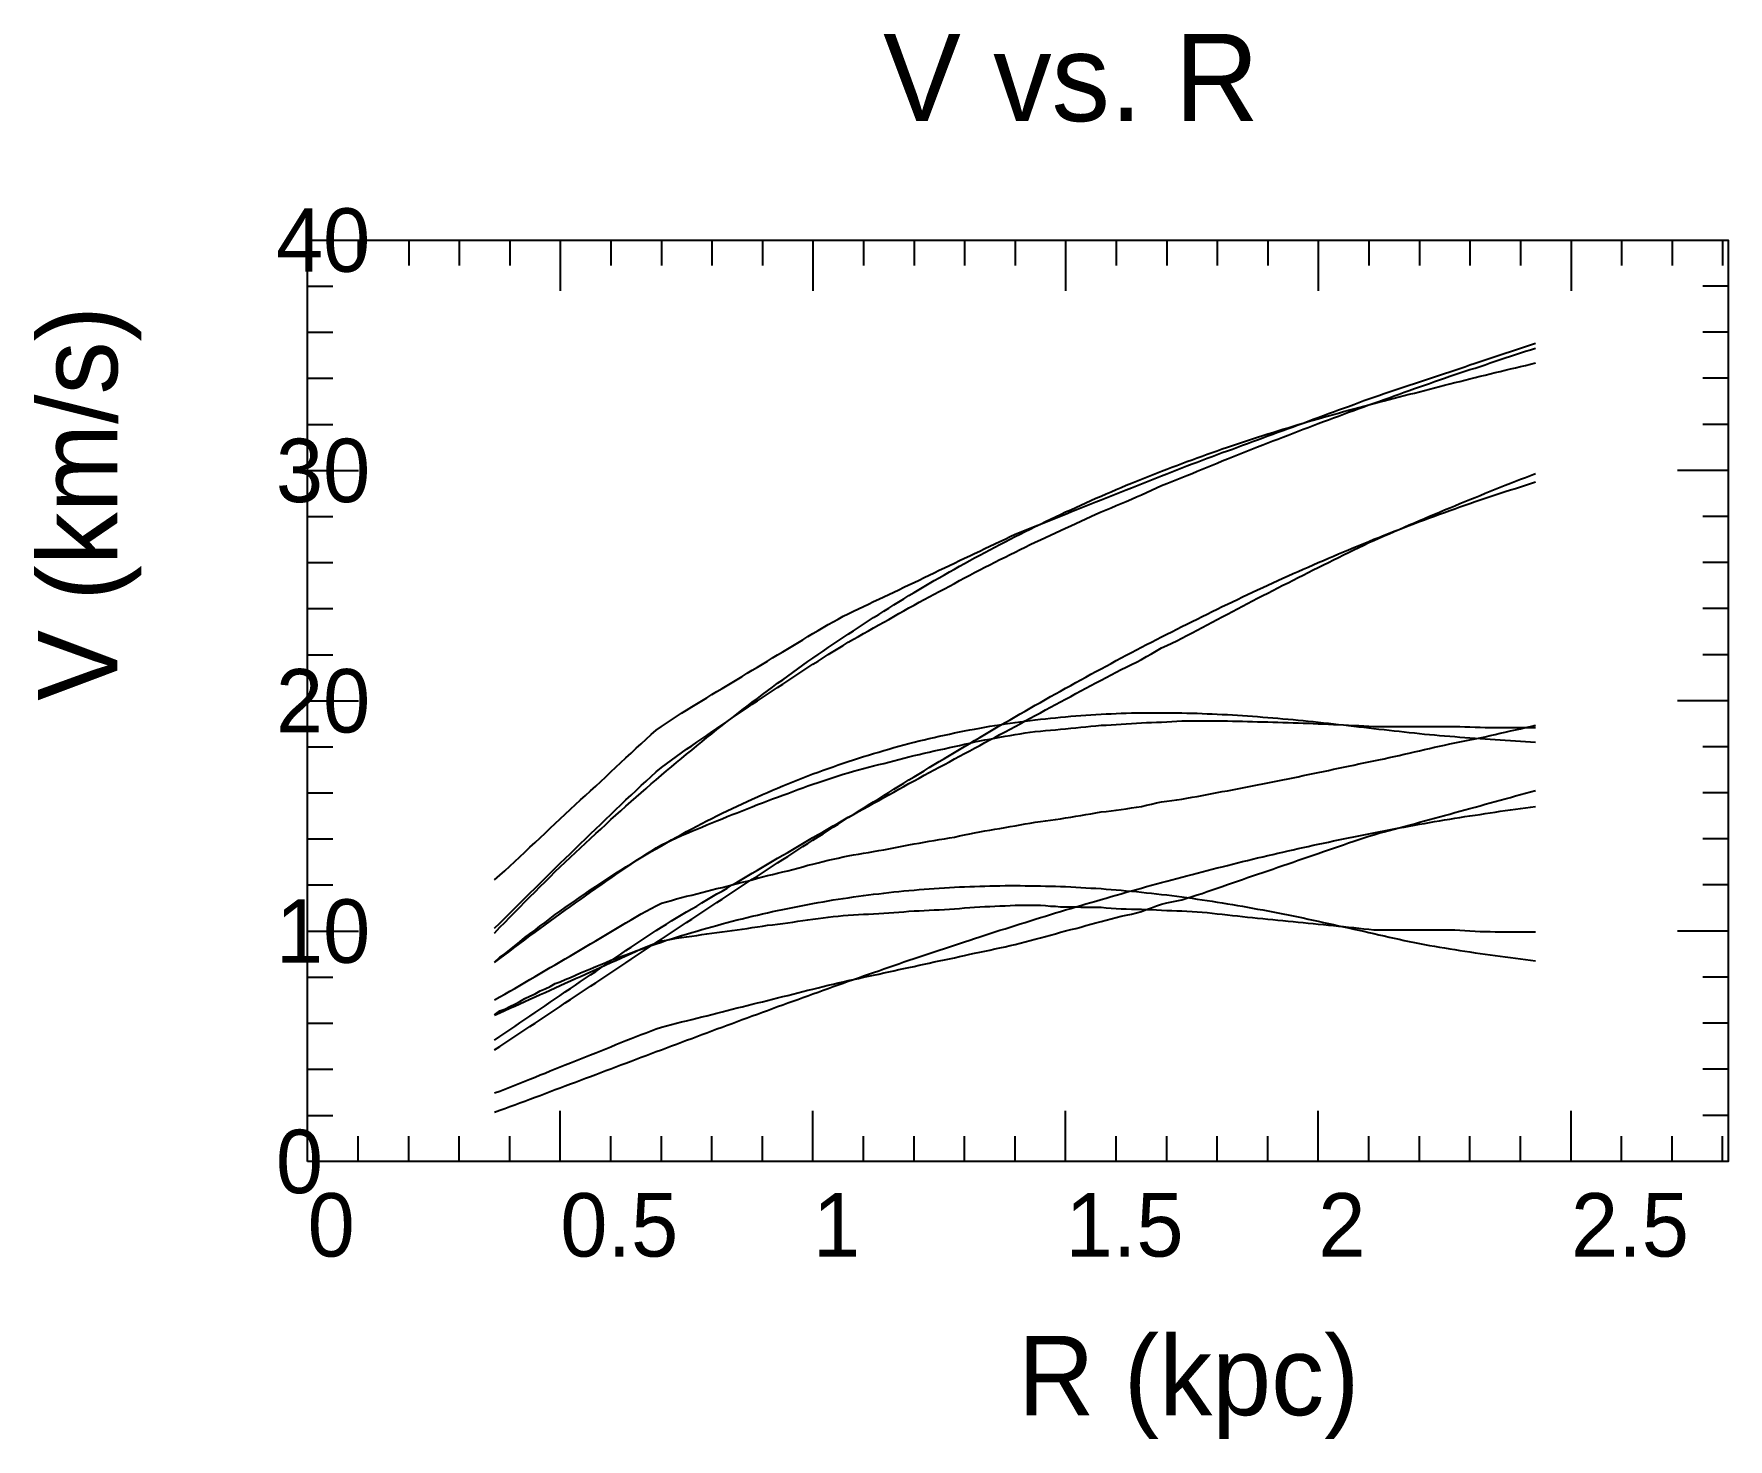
# Model space of a CAD drawing. Extents: x -35 to 179, y -35 to 142.
import ezdxf

# ---------------------------------------------------------------- set-up
doc = ezdxf.new("R2010")
doc.units = 0

msp = doc.modelspace()

# ---------------------------------------------------------------- texts
at = {"color": 0}
for s, height, p in [('V vs. R', 11, (72.6, 131.19)), ('40', 8, (-4, 112.19)), ('30', 8, (-4, 83.14)), ('20', 8, (-4, 54.09)), ('10', 8, (-4, 25.05)), ('0', 8, (-4, -4)), ('0', 8, (0, -12)), ('0.5', 8, (31.88, -12)), ('1', 8, (63.75, -12)), ('1.5', 8, (95.63, -12)), ('2', 8, (127.5, -12)), ('2.5', 8, (159.38, -12)), ('R (kpc)', 10, (89.6, -32))]:
    msp.add_text(s, height=height, dxfattribs=at).set_placement(p)
msp.add_text('V (km/s)', height=10, rotation=90, dxfattribs=at).set_placement((-24, 58.09))

# ---------------------------------------------------------------- linework, layer by layer
at = {"color": 0}
for p, q in [((6.38, 116.19), (6.38, 112.99)), ((12.75, 116.19), (12.75, 112.99)), ((19.13, 116.19), (19.13, 112.99)), ((25.5, 116.19), (25.5, 112.99)), ((31.88, 116.19), (31.88, 109.79)), ((38.25, 116.19), (38.25, 112.99)), ((44.63, 116.19), (44.63, 112.99)), ((51, 116.19), (51, 112.99)), ((57.38, 116.19), (57.38, 112.99)), ((63.75, 116.19), (63.75, 109.79)), ((70.13, 116.19), (70.13, 112.99)), ((76.5, 116.19), (76.5, 112.99)), ((82.88, 116.19), (82.88, 112.99)), ((89.25, 116.19), (89.25, 112.99)), ((95.63, 116.19), (95.63, 109.79)), ((102, 116.19), (102, 112.99)), ((108.38, 116.19), (108.38, 112.99)), ((114.75, 116.19), (114.75, 112.99)), ((121.13, 116.19), (121.13, 112.99)), ((127.5, 116.19), (127.5, 109.79)), ((133.88, 116.19), (133.88, 112.99)), ((140.25, 116.19), (140.25, 112.99)), ((146.63, 116.19), (146.63, 112.99)), ((153, 116.19), (153, 112.99)), ((159.38, 116.19), (159.38, 109.79)), ((165.76, 116.19), (165.76, 112.99)), ((172.13, 116.19), (172.13, 112.99)), ((178.51, 116.19), (178.51, 112.99)), ((0, 110.38), (3.2, 110.38)), ((179.2, 110.38), (176, 110.38)), ((0, 104.57), (3.2, 104.57)), ((179.2, 104.57), (176, 104.57)), ((0, 98.76), (3.2, 98.76)), ((179.2, 98.76), (176, 98.76)), ((0, 92.95), (3.2, 92.95)), ((179.2, 92.95), (176, 92.95)), ((0, 87.14), (6.4, 87.14)), ((179.2, 87.14), (172.8, 87.14)), ((0, 81.33), (3.2, 81.33)), ((179.2, 81.33), (176, 81.33)), ((0, 75.52), (3.2, 75.52)), ((179.2, 75.52), (176, 75.52)), ((0, 69.71), (3.2, 69.71)), ((179.2, 69.71), (176, 69.71)), ((0, 63.9), (3.2, 63.9)), ((179.2, 63.9), (176, 63.9)), ((0, 58.09), (6.4, 58.09)), ((179.2, 58.09), (172.8, 58.09)), ((0, 52.28), (3.2, 52.28)), ((179.2, 52.28), (176, 52.28)), ((0, 46.47), (3.2, 46.47)), ((179.2, 46.47), (176, 46.47)), ((0, 40.67), (3.2, 40.67)), ((179.2, 40.67), (176, 40.67)), ((0, 34.86), (3.2, 34.86)), ((179.2, 34.86), (176, 34.86)), ((0, 29.05), (6.4, 29.05)), ((179.2, 29.05), (172.8, 29.05)), ((0, 23.24), (3.2, 23.24)), ((179.2, 23.24), (176, 23.24)), ((0, 17.43), (3.2, 17.43)), ((179.2, 17.43), (176, 17.43)), ((0, 11.62), (3.2, 11.62)), ((179.2, 11.62), (176, 11.62)), ((0, 5.81), (3.2, 5.81)), ((31.88, 0), (31.88, 6.4)), ((63.75, 0), (63.75, 6.4)), ((95.63, 0), (95.63, 6.4)), ((127.5, 0), (127.5, 6.4)), ((159.38, 0), (159.38, 6.4)), ((179.2, 5.81), (176, 5.81)), ((6.38, 0), (6.38, 3.2)), ((12.75, 0), (12.75, 3.2)), ((19.13, 0), (19.13, 3.2)), ((25.5, 0), (25.5, 3.2)), ((38.25, 0), (38.25, 3.2)), ((44.63, 0), (44.63, 3.2)), ((51, 0), (51, 3.2)), ((57.38, 0), (57.38, 3.2)), ((70.13, 0), (70.13, 3.2)), ((76.5, 0), (76.5, 3.2)), ((82.88, 0), (82.88, 3.2)), ((89.25, 0), (89.25, 3.2)), ((102, 0), (102, 3.2)), ((108.38, 0), (108.38, 3.2)), ((114.75, 0), (114.75, 3.2)), ((121.13, 0), (121.13, 3.2)), ((133.88, 0), (133.88, 3.2)), ((140.25, 0), (140.25, 3.2)), ((146.63, 0), (146.63, 3.2)), ((153, 0), (153, 3.2)), ((165.76, 0), (165.76, 3.2)), ((172.13, 0), (172.13, 3.2)), ((178.51, 0), (178.51, 3.2))]:
    msp.add_line(p, q, dxfattribs=at)
msp.add_lwpolyline([(0, 0), (0, 116.19), (179.2, 116.19), (179.2, 0)], close=True, dxfattribs=at)
at = {"color": 6}
for points in [[(23.59, 35.52), (24.23, 36.09), (24.86, 36.65), (25.5, 37.22), (26.14, 37.81), (26.78, 38.41), (27.41, 39.02), (28.05, 39.62), (28.69, 40.22), (29.33, 40.82), (29.96, 41.41), (30.6, 42.01), (31.24, 42.61), (31.88, 43.21), (32.51, 43.81), (33.15, 44.41), (33.79, 45.01), (34.43, 45.58), (35.06, 46.16), (35.7, 46.74), (36.34, 47.32), (36.98, 47.92), (37.61, 48.52), (38.25, 49.11), (38.89, 49.71), (39.53, 50.31), (40.16, 50.91), (40.8, 51.5), (41.44, 52.1), (42.08, 52.68), (42.71, 53.25), (43.35, 53.82), (43.99, 54.39), (44.63, 54.85), (45.26, 55.27), (45.9, 55.7), (46.54, 56.12), (47.18, 56.52), (47.81, 56.91), (48.45, 57.31), (49.09, 57.7), (49.73, 58.09), (50.36, 58.48), (51, 58.87), (51.64, 59.25), (52.28, 59.64), (52.91, 60.02), (53.55, 60.41), (54.19, 60.79), (54.83, 61.17), (55.46, 61.56), (56.1, 61.94), (56.74, 62.33), (57.38, 62.71), (58.01, 63.1), (58.65, 63.49), (59.29, 63.87), (59.93, 64.26), (60.56, 64.64), (61.2, 65.03), (61.84, 65.41), (62.48, 65.79), (63.11, 66.18), (63.75, 66.57), (64.39, 66.96), (65.03, 67.35), (65.66, 67.71), (66.3, 68.05), (66.94, 68.4), (67.58, 68.74), (68.21, 69.06), (68.85, 69.37), (69.49, 69.68), (70.13, 69.98), (70.76, 70.29), (71.4, 70.59), (72.04, 70.89), (72.68, 71.19), (73.31, 71.49), (73.95, 71.8), (74.59, 72.1), (75.23, 72.41), (75.86, 72.71), (76.5, 73.02), (77.14, 73.32), (77.78, 73.62), (78.42, 73.93), (79.05, 74.23), (79.69, 74.54), (80.33, 74.84), (80.97, 75.15), (81.6, 75.45), (82.24, 75.76), (82.88, 76.06), (83.52, 76.36), (84.15, 76.67), (84.79, 76.97), (85.43, 77.28), (86.07, 77.59), (86.7, 77.89), (87.34, 78.19), (87.98, 78.49), (88.62, 78.79), (89.25, 79.09), (89.89, 79.34), (90.53, 79.61), (91.17, 79.87), (91.8, 80.13), (92.44, 80.38), (93.08, 80.63), (93.72, 80.88), (94.35, 81.13), (94.99, 81.39), (95.63, 81.64), (96.27, 81.9), (96.9, 82.16), (97.54, 82.41), (98.18, 82.67), (98.82, 82.92), (99.45, 83.18), (100.09, 83.43), (100.73, 83.69), (101.37, 83.95), (102, 84.2), (102.64, 84.45), (103.28, 84.71), (103.92, 84.96), (104.55, 85.21), (105.19, 85.46), (105.83, 85.71), (106.47, 85.96), (107.1, 86.21), (107.74, 86.46), (108.38, 86.72), (109.02, 86.97), (109.65, 87.23), (110.29, 87.48), (110.93, 87.72), (111.57, 87.96), (112.2, 88.2), (112.84, 88.44), (113.48, 88.67), (114.12, 88.91), (114.75, 89.14), (115.39, 89.38), (116.03, 89.61), (116.67, 89.84), (117.3, 90.07), (117.94, 90.31), (118.58, 90.54), (119.22, 90.78), (119.85, 91.01), (120.49, 91.25), (121.13, 91.48), (121.77, 91.71), (122.4, 91.95), (123.04, 92.18), (123.68, 92.42), (124.32, 92.65), (124.95, 92.88), (125.59, 93.11), (126.23, 93.35), (126.87, 93.59), (127.5, 93.82), (128.14, 94.06), (128.78, 94.3), (129.42, 94.53), (130.05, 94.76), (130.69, 94.99), (131.33, 95.22), (131.97, 95.46), (132.6, 95.7), (133.24, 95.94), (133.88, 96.17), (134.52, 96.39), (135.15, 96.6), (135.79, 96.82), (136.43, 97.03), (137.07, 97.24), (137.7, 97.46), (138.34, 97.67), (138.98, 97.88), (139.62, 98.09), (140.25, 98.31), (140.89, 98.52), (141.53, 98.73), (142.17, 98.94), (142.8, 99.15), (143.44, 99.37), (144.08, 99.58), (144.72, 99.8), (145.35, 100.01), (145.99, 100.22), (146.63, 100.44), (147.27, 100.65), (147.9, 100.86), (148.54, 101.07), (149.18, 101.28), (149.82, 101.49), (150.45, 101.71), (151.09, 101.92), (151.73, 102.13), (152.37, 102.35), (153, 102.56), (153.64, 102.77), (154.28, 102.98), (154.92, 103.19)], [(23.59, 8.63), (24.23, 8.88), (24.86, 9.13), (25.5, 9.37), (26.14, 9.62), (26.78, 9.88), (27.41, 10.13), (28.05, 10.39), (28.69, 10.64), (29.33, 10.9), (29.96, 11.15), (30.6, 11.41), (31.24, 11.67), (31.88, 11.92), (32.51, 12.18), (33.15, 12.43), (33.79, 12.69), (34.43, 12.94), (35.06, 13.2), (35.7, 13.45), (36.34, 13.7), (36.98, 13.96), (37.61, 14.21), (38.25, 14.47), (38.89, 14.73), (39.53, 14.98), (40.16, 15.24), (40.8, 15.49), (41.44, 15.75), (42.08, 15.99), (42.71, 16.23), (43.35, 16.46), (43.99, 16.7), (44.63, 16.93), (45.26, 17.08), (45.9, 17.25), (46.54, 17.42), (47.18, 17.59), (47.81, 17.75), (48.45, 17.91), (49.09, 18.06), (49.73, 18.22), (50.36, 18.38), (51, 18.54), (51.64, 18.71), (52.28, 18.87), (52.91, 19.03), (53.55, 19.19), (54.19, 19.35), (54.83, 19.51), (55.46, 19.67), (56.1, 19.83), (56.74, 19.99), (57.38, 20.14), (58.01, 20.3), (58.65, 20.46), (59.29, 20.62), (59.93, 20.78), (60.56, 20.94), (61.2, 21.1), (61.84, 21.26), (62.48, 21.42), (63.11, 21.58), (63.75, 21.74), (64.39, 21.9), (65.03, 22.06), (65.66, 22.22), (66.3, 22.37), (66.94, 22.52), (67.58, 22.66), (68.21, 22.81), (68.85, 22.95), (69.49, 23.08), (70.13, 23.22), (70.76, 23.36), (71.4, 23.5), (72.04, 23.63), (72.68, 23.77), (73.31, 23.91), (73.95, 24.05), (74.59, 24.19), (75.23, 24.33), (75.86, 24.47), (76.5, 24.6), (77.14, 24.74), (77.78, 24.88), (78.42, 25.02), (79.05, 25.16), (79.69, 25.29), (80.33, 25.42), (80.97, 25.56), (81.6, 25.69), (82.24, 25.83), (82.88, 25.98), (83.52, 26.12), (84.15, 26.26), (84.79, 26.39), (85.43, 26.53), (86.07, 26.66), (86.7, 26.8), (87.34, 26.94), (87.98, 27.08), (88.62, 27.23), (89.25, 27.37), (89.89, 27.53), (90.53, 27.7), (91.17, 27.86), (91.8, 28.02), (92.44, 28.2), (93.08, 28.37), (93.72, 28.54), (94.35, 28.72), (94.99, 28.89), (95.63, 29.06), (96.27, 29.23), (96.9, 29.39), (97.54, 29.56), (98.18, 29.74), (98.82, 29.91), (99.45, 30.08), (100.09, 30.25), (100.73, 30.41), (101.37, 30.58), (102, 30.75), (102.64, 30.91), (103.28, 31.05), (103.92, 31.2), (104.55, 31.35), (105.19, 31.5), (105.83, 31.75), (106.47, 31.99), (107.1, 32.23), (107.74, 32.46), (108.38, 32.59), (109.02, 32.73), (109.65, 32.86), (110.29, 33), (110.93, 33.19), (111.57, 33.4), (112.2, 33.6), (112.84, 33.8), (113.48, 34.02), (114.12, 34.24), (114.75, 34.46), (115.39, 34.68), (116.03, 34.91), (116.67, 35.13), (117.3, 35.35), (117.94, 35.57), (118.58, 35.79), (119.22, 36.01), (119.85, 36.22), (120.49, 36.44), (121.13, 36.65), (121.77, 36.87), (122.4, 37.09), (123.04, 37.31), (123.68, 37.53), (124.32, 37.75), (124.95, 37.97), (125.59, 38.2), (126.23, 38.42), (126.87, 38.63), (127.5, 38.85), (128.14, 39.07), (128.78, 39.28), (129.42, 39.5), (130.05, 39.72), (130.69, 39.94), (131.33, 40.16), (131.97, 40.37), (132.6, 40.59), (133.24, 40.8), (133.88, 41.01), (134.52, 41.2), (135.15, 41.38), (135.79, 41.55), (136.43, 41.72), (137.07, 41.9), (137.7, 42.07), (138.34, 42.25), (138.98, 42.42), (139.62, 42.59), (140.25, 42.77), (140.89, 42.94), (141.53, 43.12), (142.17, 43.29), (142.8, 43.46), (143.44, 43.64), (144.08, 43.81), (144.72, 43.99), (145.35, 44.16), (145.99, 44.33), (146.63, 44.51), (147.27, 44.68), (147.9, 44.86), (148.54, 45.04), (149.18, 45.21), (149.82, 45.39), (150.45, 45.56), (151.09, 45.74), (151.73, 45.91), (152.37, 46.09), (153, 46.26), (153.64, 46.42), (154.28, 46.59), (154.92, 46.76)]]:
    msp.add_lwpolyline(points, dxfattribs=at)
at = {"color": 4}
for points in [[(23.59, 29.4), (24.23, 30.03), (24.86, 30.67), (25.5, 31.29), (26.14, 31.92), (26.78, 32.56), (27.41, 33.19), (28.05, 33.83), (28.69, 34.46), (29.33, 35.09), (29.96, 35.72), (30.6, 36.35), (31.24, 36.97), (31.88, 37.6), (32.51, 38.22), (33.15, 38.84), (33.79, 39.47), (34.43, 40.08), (35.06, 40.7), (35.7, 41.32), (36.34, 41.93), (36.98, 42.55), (37.61, 43.16), (38.25, 43.76), (38.89, 44.38), (39.53, 44.98), (40.16, 45.59), (40.8, 46.2), (41.44, 46.79), (42.08, 47.4), (42.71, 47.97), (43.35, 48.54), (43.99, 49.11), (44.63, 49.68), (45.26, 50.13), (45.9, 50.6), (46.54, 51.06), (47.18, 51.52), (47.81, 51.97), (48.45, 52.41), (49.09, 52.85), (49.73, 53.29), (50.36, 53.73), (51, 54.17), (51.64, 54.61), (52.28, 55.05), (52.91, 55.49), (53.55, 55.92), (54.19, 56.35), (54.83, 56.78), (55.46, 57.21), (56.1, 57.65), (56.74, 58.08), (57.38, 58.51), (58.01, 58.94), (58.65, 59.36), (59.29, 59.77), (59.93, 60.19), (60.56, 60.6), (61.2, 61.03), (61.84, 61.45), (62.48, 61.87), (63.11, 62.28), (63.75, 62.69), (64.39, 63.1), (65.03, 63.51), (65.66, 63.91), (66.3, 64.3), (66.94, 64.7), (67.58, 65.08), (68.21, 65.47), (68.85, 65.84), (69.49, 66.2), (70.13, 66.57), (70.76, 66.93), (71.4, 67.29), (72.04, 67.65), (72.68, 68.01), (73.31, 68.36), (73.95, 68.73), (74.59, 69.09), (75.23, 69.45), (75.86, 69.81), (76.5, 70.16), (77.14, 70.51), (77.78, 70.86), (78.42, 71.2), (79.05, 71.54), (79.69, 71.88), (80.33, 72.22), (80.97, 72.56), (81.6, 72.89), (82.24, 73.24), (82.88, 73.59), (83.52, 73.93), (84.15, 74.27), (84.79, 74.6), (85.43, 74.92), (86.07, 75.25), (86.7, 75.57), (87.34, 75.89), (87.98, 76.22), (88.62, 76.54), (89.25, 76.85), (89.89, 77.17), (90.53, 77.48), (91.17, 77.79), (91.8, 78.1), (92.44, 78.4), (93.08, 78.69), (93.72, 78.98), (94.35, 79.27), (94.99, 79.55), (95.63, 79.85), (96.27, 80.15), (96.9, 80.44), (97.54, 80.73), (98.18, 81.03), (98.82, 81.32), (99.45, 81.61), (100.09, 81.9), (100.73, 82.17), (101.37, 82.44), (102, 82.71), (102.64, 82.97), (103.28, 83.24), (103.92, 83.52), (104.55, 83.79), (105.19, 84.06), (105.83, 84.36), (106.47, 84.65), (107.1, 84.94), (107.74, 85.23), (108.38, 85.48), (109.02, 85.73), (109.65, 85.99), (110.29, 86.24), (110.93, 86.51), (111.57, 86.77), (112.2, 87.03), (112.84, 87.29), (113.48, 87.56), (114.12, 87.81), (114.75, 88.07), (115.39, 88.33), (116.03, 88.59), (116.67, 88.84), (117.3, 89.1), (117.94, 89.35), (118.58, 89.6), (119.22, 89.85), (119.85, 90.1), (120.49, 90.35), (121.13, 90.6), (121.77, 90.85), (122.4, 91.1), (123.04, 91.34), (123.68, 91.59), (124.32, 91.84), (124.95, 92.08), (125.59, 92.33), (126.23, 92.57), (126.87, 92.81), (127.5, 93.05), (128.14, 93.29), (128.78, 93.53), (129.42, 93.77), (130.05, 94), (130.69, 94.24), (131.33, 94.47), (131.97, 94.71), (132.6, 94.94), (133.24, 95.17), (133.88, 95.4), (134.52, 95.62), (135.15, 95.85), (135.79, 96.08), (136.43, 96.31), (137.07, 96.54), (137.7, 96.77), (138.34, 96.99), (138.98, 97.22), (139.62, 97.45), (140.25, 97.67), (140.89, 97.9), (141.53, 98.12), (142.17, 98.34), (142.8, 98.57), (143.44, 98.79), (144.08, 99.01), (144.72, 99.23), (145.35, 99.44), (145.99, 99.64), (146.63, 99.85), (147.27, 100.05), (147.9, 100.26), (148.54, 100.47), (149.18, 100.69), (149.82, 100.9), (150.45, 101.11), (151.09, 101.32), (151.73, 101.53), (152.37, 101.74), (153, 101.95), (153.64, 102.16), (154.28, 102.36), (154.92, 102.57)], [(23.59, 15.31), (24.23, 15.74), (24.86, 16.17), (25.5, 16.59), (26.14, 17.02), (26.78, 17.46), (27.41, 17.89), (28.05, 18.33), (28.69, 18.76), (29.33, 19.2), (29.96, 19.63), (30.6, 20.07), (31.24, 20.5), (31.88, 20.93), (32.51, 21.37), (33.15, 21.8), (33.79, 22.24), (34.43, 22.67), (35.06, 23.11), (35.7, 23.54), (36.34, 23.97), (36.98, 24.41), (37.61, 24.84), (38.25, 25.28), (38.89, 25.71), (39.53, 26.14), (40.16, 26.58), (40.8, 27.01), (41.44, 27.45), (42.08, 27.87), (42.71, 28.3), (43.35, 28.72), (43.99, 29.14), (44.63, 29.56), (45.26, 29.93), (45.9, 30.32), (46.54, 30.7), (47.18, 31.09), (47.81, 31.46), (48.45, 31.84), (49.09, 32.21), (49.73, 32.59), (50.36, 32.97), (51, 33.35), (51.64, 33.73), (52.28, 34.1), (52.91, 34.48), (53.55, 34.86), (54.19, 35.23), (54.83, 35.61), (55.46, 35.99), (56.1, 36.36), (56.74, 36.73), (57.38, 37.11), (58.01, 37.48), (58.65, 37.86), (59.29, 38.23), (59.93, 38.6), (60.56, 38.97), (61.2, 39.35), (61.84, 39.72), (62.48, 40.09), (63.11, 40.47), (63.75, 40.84), (64.39, 41.21), (65.03, 41.58), (65.66, 41.95), (66.3, 42.31), (66.94, 42.67), (67.58, 43.04), (68.21, 43.4), (68.85, 43.75), (69.49, 44.11), (70.13, 44.46), (70.76, 44.82), (71.4, 45.17), (72.04, 45.52), (72.68, 45.88), (73.31, 46.23), (73.95, 46.58), (74.59, 46.93), (75.23, 47.28), (75.86, 47.64), (76.5, 47.99), (77.14, 48.34), (77.78, 48.69), (78.42, 49.03), (79.05, 49.38), (79.69, 49.72), (80.33, 50.07), (80.97, 50.41), (81.6, 50.75), (82.24, 51.1), (82.88, 51.44), (83.52, 51.79), (84.15, 52.13), (84.79, 52.47), (85.43, 52.81), (86.07, 53.15), (86.7, 53.48), (87.34, 53.83), (87.98, 54.17), (88.62, 54.5), (89.25, 54.84), (89.89, 55.19), (90.53, 55.54), (91.17, 55.88), (91.8, 56.23), (92.44, 56.58), (93.08, 56.93), (93.72, 57.27), (94.35, 57.62), (94.99, 57.97), (95.63, 58.31), (96.27, 58.65), (96.9, 58.99), (97.54, 59.33), (98.18, 59.67), (98.82, 60.01), (99.45, 60.35), (100.09, 60.69), (100.73, 61.02), (101.37, 61.36), (102, 61.69), (102.64, 62.02), (103.28, 62.34), (103.92, 62.66), (104.55, 62.98), (105.19, 63.3), (105.83, 63.67), (106.47, 64.03), (107.1, 64.39), (107.74, 64.75), (108.38, 65.06), (109.02, 65.36), (109.65, 65.67), (110.29, 65.97), (110.93, 66.31), (111.57, 66.64), (112.2, 66.98), (112.84, 67.31), (113.48, 67.65), (114.12, 67.99), (114.75, 68.33), (115.39, 68.67), (116.03, 69.01), (116.67, 69.35), (117.3, 69.69), (117.94, 70.02), (118.58, 70.36), (119.22, 70.69), (119.85, 71.02), (120.49, 71.35), (121.13, 71.67), (121.77, 72), (122.4, 72.33), (123.04, 72.66), (123.68, 72.98), (124.32, 73.31), (124.95, 73.63), (125.59, 73.95), (126.23, 74.28), (126.87, 74.59), (127.5, 74.91), (128.14, 75.23), (128.78, 75.54), (129.42, 75.86), (130.05, 76.17), (130.69, 76.49), (131.33, 76.8), (131.97, 77.11), (132.6, 77.41), (133.24, 77.72), (133.88, 78.03), (134.52, 78.32), (135.15, 78.6), (135.79, 78.88), (136.43, 79.16), (137.07, 79.44), (137.7, 79.71), (138.34, 79.99), (138.98, 80.27), (139.62, 80.54), (140.25, 80.81), (140.89, 81.08), (141.53, 81.35), (142.17, 81.62), (142.8, 81.89), (143.44, 82.16), (144.08, 82.42), (144.72, 82.69), (145.35, 82.95), (145.99, 83.21), (146.63, 83.47), (147.27, 83.73), (147.9, 83.99), (148.54, 84.25), (149.18, 84.51), (149.82, 84.76), (150.45, 85.02), (151.09, 85.27), (151.73, 85.52), (152.37, 85.77), (153, 86.02), (153.64, 86.26), (154.28, 86.5), (154.92, 86.75)], [(23.59, 25.1), (24.23, 25.57), (24.86, 26.06), (25.5, 26.53), (26.14, 27.01), (26.78, 27.49), (27.41, 27.96), (28.05, 28.43), (28.69, 28.91), (29.33, 29.37), (29.96, 29.84), (30.6, 30.31), (31.24, 30.76), (31.88, 31.24), (32.51, 31.69), (33.15, 32.15), (33.79, 32.61), (34.43, 33.05), (35.06, 33.51), (35.7, 33.96), (36.34, 34.4), (36.98, 34.85), (37.61, 35.29), (38.25, 35.72), (38.89, 36.17), (39.53, 36.6), (40.16, 37.04), (40.8, 37.47), (41.44, 37.9), (42.08, 38.33), (42.71, 38.73), (43.35, 39.13), (43.99, 39.53), (44.63, 39.93), (45.26, 40.22), (45.9, 40.52), (46.54, 40.8), (47.18, 41.09), (47.81, 41.36), (48.45, 41.63), (49.09, 41.9), (49.73, 42.16), (50.36, 42.43), (51, 42.69), (51.64, 42.96), (52.28, 43.21), (52.91, 43.48), (53.55, 43.73), (54.19, 43.98), (54.83, 44.23), (55.46, 44.47), (56.1, 44.73), (56.74, 44.99), (57.38, 45.23), (58.01, 45.49), (58.65, 45.72), (59.29, 45.95), (59.93, 46.18), (60.56, 46.41), (61.2, 46.65), (61.84, 46.89), (62.48, 47.11), (63.11, 47.35), (63.75, 47.57), (64.39, 47.78), (65.03, 48), (65.66, 48.22), (66.3, 48.42), (66.94, 48.63), (67.58, 48.83), (68.21, 49.02), (68.85, 49.2), (69.49, 49.37), (70.13, 49.54), (70.76, 49.71), (71.4, 49.87), (72.04, 50.04), (72.68, 50.2), (73.31, 50.36), (73.95, 50.53), (74.59, 50.7), (75.23, 50.86), (75.86, 51.03), (76.5, 51.19), (77.14, 51.33), (77.78, 51.48), (78.42, 51.62), (79.05, 51.77), (79.69, 51.91), (80.33, 52.05), (80.97, 52.19), (81.6, 52.32), (82.24, 52.47), (82.88, 52.62), (83.52, 52.76), (84.15, 52.9), (84.79, 53.03), (85.43, 53.15), (86.07, 53.27), (86.7, 53.39), (87.34, 53.5), (87.98, 53.62), (88.62, 53.73), (89.25, 53.84), (89.89, 53.94), (90.53, 54.03), (91.17, 54.12), (91.8, 54.2), (92.44, 54.27), (93.08, 54.33), (93.72, 54.38), (94.35, 54.43), (94.99, 54.49), (95.63, 54.56), (96.27, 54.62), (96.9, 54.69), (97.54, 54.75), (98.18, 54.82), (98.82, 54.88), (99.45, 54.94), (100.09, 55), (100.73, 55.03), (101.37, 55.06), (102, 55.09), (102.64, 55.12), (103.28, 55.17), (103.92, 55.22), (104.55, 55.27), (105.19, 55.31), (105.83, 55.34), (106.47, 55.37), (107.1, 55.39), (107.74, 55.41), (108.38, 55.44), (109.02, 55.48), (109.65, 55.51), (110.29, 55.54), (110.93, 55.56), (111.57, 55.57), (112.2, 55.58), (112.84, 55.58), (113.48, 55.58), (114.12, 55.57), (114.75, 55.56), (115.39, 55.55), (116.03, 55.54), (116.67, 55.53), (117.3, 55.51), (117.94, 55.5), (118.58, 55.48), (119.22, 55.47), (119.85, 55.45), (120.49, 55.44), (121.13, 55.42), (121.77, 55.4), (122.4, 55.38), (123.04, 55.36), (123.68, 55.34), (124.32, 55.32), (124.95, 55.3), (125.59, 55.27), (126.23, 55.25), (126.87, 55.22), (127.5, 55.2), (128.14, 55.17), (128.78, 55.14), (129.42, 55.11), (130.05, 55.08), (130.69, 55.05), (131.33, 55.02), (131.97, 54.99), (132.6, 54.96), (133.24, 54.93), (133.88, 54.89), (134.52, 54.86), (135.15, 54.86), (135.79, 54.86), (136.43, 54.86), (137.07, 54.85), (137.7, 54.86), (138.34, 54.86), (138.98, 54.86), (139.62, 54.86), (140.25, 54.86), (140.89, 54.86), (141.53, 54.86), (142.17, 54.86), (142.8, 54.86), (143.44, 54.86), (144.08, 54.86), (144.72, 54.86), (145.35, 54.84), (145.99, 54.81), (146.63, 54.79), (147.27, 54.76), (147.9, 54.75), (148.54, 54.74), (149.18, 54.74), (149.82, 54.73), (150.45, 54.73), (151.09, 54.73), (151.73, 54.73), (152.37, 54.73), (153, 54.73), (153.64, 54.73), (154.28, 54.73), (154.92, 54.73)]]:
    msp.add_lwpolyline(points, dxfattribs=at)
at = {"color": 3}
for points in [[(23.59, 28.8), (24.23, 29.56), (24.86, 30.13), (25.5, 30.79), (26.14, 31.44), (26.78, 32.08), (27.41, 32.75), (28.05, 33.37), (28.69, 34), (29.33, 34.67), (29.96, 35.26), (30.6, 35.88), (31.24, 36.56), (31.88, 37.13), (32.51, 37.74), (33.15, 38.35), (33.79, 38.95), (34.43, 39.56), (35.06, 40.15), (35.7, 40.74), (36.34, 41.35), (36.98, 41.92), (37.61, 42.5), (38.25, 43.11), (38.89, 43.67), (39.53, 44.23), (40.16, 44.8), (40.8, 45.37), (41.44, 45.93), (42.08, 46.49), (42.71, 47.04), (43.35, 47.6), (43.99, 48.14), (44.63, 48.69), (45.26, 49.24), (45.9, 49.77), (46.54, 50.3), (47.18, 50.83), (47.81, 51.36), (48.45, 51.88), (49.09, 52.4), (49.73, 52.92), (50.36, 53.44), (51, 53.94), (51.64, 54.45), (52.28, 54.96), (52.91, 55.46), (53.55, 55.95), (54.19, 56.45), (54.83, 56.94), (55.46, 57.43), (56.1, 57.91), (56.74, 58.39), (57.38, 58.87), (58.01, 59.34), (58.65, 59.82), (59.29, 60.29), (59.93, 60.75), (60.56, 61.21), (61.2, 61.67), (61.84, 62.13), (62.48, 62.58), (63.11, 63.03), (63.75, 63.47), (64.39, 63.91), (65.03, 64.35), (65.66, 64.79), (66.3, 65.22), (66.94, 65.66), (67.58, 66.08), (68.21, 66.5), (68.85, 66.93), (69.49, 67.34), (70.13, 67.76), (70.76, 68.17), (71.4, 68.58), (72.04, 68.98), (72.68, 69.38), (73.31, 69.78), (73.95, 70.18), (74.59, 70.57), (75.23, 70.96), (75.86, 71.35), (76.5, 71.73), (77.14, 72.11), (77.78, 72.49), (78.42, 72.87), (79.05, 73.24), (79.69, 73.61), (80.33, 73.97), (80.97, 74.34), (81.6, 74.7), (82.24, 75.06), (82.88, 75.41), (83.52, 75.76), (84.15, 76.11), (84.79, 76.46), (85.43, 76.8), (86.07, 77.14), (86.7, 77.47), (87.34, 77.81), (87.98, 78.14), (88.62, 78.47), (89.25, 78.79), (89.89, 79.12), (90.53, 79.44), (91.17, 79.75), (91.8, 80.07), (92.44, 80.38), (93.08, 80.69), (93.72, 80.99), (94.35, 81.3), (94.99, 81.6), (95.63, 81.9), (96.27, 82.19), (96.9, 82.48), (97.54, 82.77), (98.18, 83.06), (98.82, 83.34), (99.45, 83.62), (100.09, 83.9), (100.73, 84.18), (101.37, 84.45), (102, 84.73), (102.64, 84.99), (103.28, 85.26), (103.92, 85.52), (104.55, 85.78), (105.19, 86.04), (105.83, 86.3), (106.47, 86.55), (107.1, 86.8), (107.74, 87.05), (108.38, 87.3), (109.02, 87.54), (109.65, 87.78), (110.29, 88.02), (110.93, 88.26), (111.57, 88.49), (112.2, 88.72), (112.84, 88.95), (113.48, 89.18), (114.12, 89.41), (114.75, 89.63), (115.39, 89.85), (116.03, 90.07), (116.67, 90.28), (117.3, 90.5), (117.94, 90.71), (118.58, 90.92), (119.22, 91.13), (119.85, 91.33), (120.49, 91.54), (121.13, 91.74), (121.77, 91.94), (122.4, 92.14), (123.04, 92.33), (123.68, 92.53), (124.32, 92.72), (124.95, 92.91), (125.59, 93.1), (126.23, 93.29), (126.87, 93.47), (127.5, 93.65), (128.14, 93.84), (128.78, 94.02), (129.42, 94.2), (130.05, 94.37), (130.69, 94.55), (131.33, 94.72), (131.97, 94.9), (132.6, 95.07), (133.24, 95.24), (133.88, 95.41), (134.52, 95.58), (135.15, 95.75), (135.79, 95.91), (136.43, 96.08), (137.07, 96.24), (137.7, 96.41), (138.34, 96.57), (138.98, 96.74), (139.62, 96.9), (140.25, 97.06), (140.89, 97.23), (141.53, 97.39), (142.17, 97.56), (142.8, 97.72), (143.44, 97.88), (144.08, 98.04), (144.72, 98.21), (145.35, 98.37), (145.99, 98.53), (146.63, 98.69), (147.27, 98.85), (147.9, 99.01), (148.54, 99.17), (149.18, 99.32), (149.82, 99.48), (150.45, 99.63), (151.09, 99.79), (151.73, 99.94), (152.37, 100.09), (153, 100.24), (153.64, 100.39), (154.28, 100.54), (154.92, 100.69)], [(23.59, 14.09), (24.23, 14.51), (24.86, 14.92), (25.5, 15.34), (26.14, 15.76), (26.78, 16.18), (27.41, 16.6), (28.05, 17.02), (28.69, 17.44), (29.33, 17.87), (29.96, 18.29), (30.6, 18.71), (31.24, 19.13), (31.88, 19.55), (32.51, 19.98), (33.15, 20.4), (33.79, 20.82), (34.43, 21.25), (35.06, 21.67), (35.7, 22.1), (36.34, 22.52), (36.98, 22.94), (37.61, 23.37), (38.25, 23.79), (38.89, 24.22), (39.53, 24.64), (40.16, 25.06), (40.8, 25.49), (41.44, 25.91), (42.08, 26.33), (42.71, 26.76), (43.35, 27.18), (43.99, 27.6), (44.63, 28.03), (45.26, 28.45), (45.9, 28.87), (46.54, 29.29), (47.18, 29.72), (47.81, 30.14), (48.45, 30.56), (49.09, 30.98), (49.73, 31.4), (50.36, 31.82), (51, 32.24), (51.64, 32.66), (52.28, 33.08), (52.91, 33.49), (53.55, 33.91), (54.19, 34.33), (54.83, 34.75), (55.46, 35.16), (56.1, 35.58), (56.74, 35.99), (57.38, 36.41), (58.01, 36.82), (58.65, 37.23), (59.29, 37.65), (59.93, 38.06), (60.56, 38.47), (61.2, 38.88), (61.84, 39.29), (62.48, 39.7), (63.11, 40.11), (63.75, 40.52), (64.39, 40.92), (65.03, 41.33), (65.66, 41.74), (66.3, 42.14), (66.94, 42.54), (67.58, 42.95), (68.21, 43.35), (68.85, 43.75), (69.49, 44.15), (70.13, 44.55), (70.76, 44.95), (71.4, 45.35), (72.04, 45.74), (72.68, 46.14), (73.31, 46.53), (73.95, 46.93), (74.59, 47.32), (75.23, 47.71), (75.86, 48.11), (76.5, 48.5), (77.14, 48.88), (77.78, 49.27), (78.42, 49.66), (79.05, 50.05), (79.69, 50.43), (80.33, 50.81), (80.97, 51.2), (81.6, 51.58), (82.24, 51.96), (82.88, 52.34), (83.52, 52.72), (84.15, 53.1), (84.79, 53.47), (85.43, 53.85), (86.07, 54.22), (86.7, 54.59), (87.34, 54.96), (87.98, 55.33), (88.62, 55.7), (89.25, 56.07), (89.89, 56.44), (90.53, 56.8), (91.17, 57.17), (91.8, 57.53), (92.44, 57.89), (93.08, 58.25), (93.72, 58.61), (94.35, 58.97), (94.99, 59.32), (95.63, 59.68), (96.27, 60.03), (96.9, 60.38), (97.54, 60.73), (98.18, 61.08), (98.82, 61.43), (99.45, 61.78), (100.09, 62.12), (100.73, 62.47), (101.37, 62.81), (102, 63.15), (102.64, 63.49), (103.28, 63.83), (103.92, 64.16), (104.55, 64.5), (105.19, 64.83), (105.83, 65.17), (106.47, 65.5), (107.1, 65.83), (107.74, 66.15), (108.38, 66.48), (109.02, 66.8), (109.65, 67.13), (110.29, 67.45), (110.93, 67.77), (111.57, 68.09), (112.2, 68.4), (112.84, 68.72), (113.48, 69.03), (114.12, 69.35), (114.75, 69.66), (115.39, 69.97), (116.03, 70.27), (116.67, 70.58), (117.3, 70.88), (117.94, 71.18), (118.58, 71.49), (119.22, 71.78), (119.85, 72.08), (120.49, 72.38), (121.13, 72.67), (121.77, 72.96), (122.4, 73.25), (123.04, 73.54), (123.68, 73.83), (124.32, 74.12), (124.95, 74.4), (125.59, 74.68), (126.23, 74.96), (126.87, 75.24), (127.5, 75.52), (128.14, 75.79), (128.78, 76.07), (129.42, 76.34), (130.05, 76.61), (130.69, 76.88), (131.33, 77.14), (131.97, 77.41), (132.6, 77.67), (133.24, 77.93), (133.88, 78.19), (134.52, 78.45), (135.15, 78.7), (135.79, 78.96), (136.43, 79.21), (137.07, 79.46), (137.7, 79.71), (138.34, 79.95), (138.98, 80.2), (139.62, 80.44), (140.25, 80.68), (140.89, 80.92), (141.53, 81.15), (142.17, 81.39), (142.8, 81.62), (143.44, 81.85), (144.08, 82.08), (144.72, 82.31), (145.35, 82.53), (145.99, 82.76), (146.63, 82.98), (147.27, 83.2), (147.9, 83.42), (148.54, 83.63), (149.18, 83.85), (149.82, 84.06), (150.45, 84.27), (151.09, 84.47), (151.73, 84.68), (152.37, 84.88), (153, 85.09), (153.64, 85.29), (154.28, 85.48), (154.92, 85.68)], [(23.59, 25.12), (24.23, 25.76), (24.86, 26.17), (25.5, 26.7), (26.14, 27.2), (26.78, 27.7), (27.41, 28.23), (28.05, 28.7), (28.69, 29.18), (29.33, 29.71), (29.96, 30.15), (30.6, 30.62), (31.24, 31.15), (31.88, 31.56), (32.51, 32.02), (33.15, 32.47), (33.79, 32.92), (34.43, 33.37), (35.06, 33.8), (35.7, 34.23), (36.34, 34.68), (36.98, 35.08), (37.61, 35.5), (38.25, 35.95), (38.89, 36.34), (39.53, 36.74), (40.16, 37.13), (40.8, 37.53), (41.44, 37.93), (42.08, 38.31), (42.71, 38.69), (43.35, 39.08), (43.99, 39.44), (44.63, 39.81), (45.26, 40.19), (45.9, 40.54), (46.54, 40.89), (47.18, 41.24), (47.81, 41.59), (48.45, 41.93), (49.09, 42.26), (49.73, 42.6), (50.36, 42.93), (51, 43.25), (51.64, 43.57), (52.28, 43.9), (52.91, 44.21), (53.55, 44.51), (54.19, 44.81), (54.83, 45.11), (55.46, 45.4), (56.1, 45.69), (56.74, 45.98), (57.38, 46.26), (58.01, 46.54), (58.65, 46.81), (59.29, 47.09), (59.93, 47.36), (60.56, 47.61), (61.2, 47.87), (61.84, 48.12), (62.48, 48.37), (63.11, 48.62), (63.75, 48.86), (64.39, 49.1), (65.03, 49.33), (65.66, 49.56), (66.3, 49.78), (66.94, 50.01), (67.58, 50.22), (68.21, 50.43), (68.85, 50.65), (69.49, 50.85), (70.13, 51.05), (70.76, 51.25), (71.4, 51.44), (72.04, 51.63), (72.68, 51.82), (73.31, 52), (73.95, 52.19), (74.59, 52.35), (75.23, 52.53), (75.86, 52.7), (76.5, 52.86), (77.14, 53.02), (77.78, 53.17), (78.42, 53.32), (79.05, 53.47), (79.69, 53.62), (80.33, 53.76), (80.97, 53.9), (81.6, 54.03), (82.24, 54.16), (82.88, 54.29), (83.52, 54.41), (84.15, 54.53), (84.79, 54.65), (85.43, 54.76), (86.07, 54.87), (86.7, 54.97), (87.34, 55.07), (87.98, 55.18), (88.62, 55.27), (89.25, 55.36), (89.89, 55.45), (90.53, 55.53), (91.17, 55.61), (91.8, 55.69), (92.44, 55.76), (93.08, 55.83), (93.72, 55.9), (94.35, 55.96), (94.99, 56.03), (95.63, 56.08), (96.27, 56.14), (96.9, 56.19), (97.54, 56.24), (98.18, 56.28), (98.82, 56.32), (99.45, 56.36), (100.09, 56.4), (100.73, 56.43), (101.37, 56.46), (102, 56.49), (102.64, 56.51), (103.28, 56.53), (103.92, 56.55), (104.55, 56.56), (105.19, 56.57), (105.83, 56.58), (106.47, 56.58), (107.1, 56.58), (107.74, 56.58), (108.38, 56.58), (109.02, 56.58), (109.65, 56.57), (110.29, 56.56), (110.93, 56.54), (111.57, 56.52), (112.2, 56.51), (112.84, 56.48), (113.48, 56.46), (114.12, 56.43), (114.75, 56.4), (115.39, 56.37), (116.03, 56.34), (116.67, 56.3), (117.3, 56.26), (117.94, 56.22), (118.58, 56.18), (119.22, 56.14), (119.85, 56.09), (120.49, 56.04), (121.13, 55.99), (121.77, 55.94), (122.4, 55.88), (123.04, 55.83), (123.68, 55.77), (124.32, 55.71), (124.95, 55.65), (125.59, 55.59), (126.23, 55.52), (126.87, 55.46), (127.5, 55.39), (128.14, 55.32), (128.78, 55.25), (129.42, 55.18), (130.05, 55.11), (130.69, 55.04), (131.33, 54.97), (131.97, 54.9), (132.6, 54.82), (133.24, 54.75), (133.88, 54.68), (134.52, 54.6), (135.15, 54.53), (135.79, 54.45), (136.43, 54.38), (137.07, 54.31), (137.7, 54.24), (138.34, 54.17), (138.98, 54.1), (139.62, 54.03), (140.25, 53.96), (140.89, 53.9), (141.53, 53.84), (142.17, 53.79), (142.8, 53.73), (143.44, 53.68), (144.08, 53.62), (144.72, 53.57), (145.35, 53.52), (145.99, 53.47), (146.63, 53.42), (147.27, 53.38), (147.9, 53.33), (148.54, 53.29), (149.18, 53.24), (149.82, 53.2), (150.45, 53.16), (151.09, 53.12), (151.73, 53.08), (152.37, 53.04), (153, 53), (153.64, 52.96), (154.28, 52.92), (154.92, 52.88)]]:
    msp.add_lwpolyline(points, dxfattribs=at)
at = {"color": 1}
msp.add_lwpolyline([(23.59, 20.38), (24.23, 20.74), (24.86, 21.1), (25.5, 21.46), (26.14, 21.82), (26.78, 22.2), (27.41, 22.57), (28.05, 22.95), (28.69, 23.32), (29.33, 23.69), (29.96, 24.07), (30.6, 24.44), (31.24, 24.81), (31.88, 25.19), (32.51, 25.56), (33.15, 25.94), (33.79, 26.31), (34.43, 26.69), (35.06, 27.06), (35.7, 27.44), (36.34, 27.82), (36.98, 28.2), (37.61, 28.57), (38.25, 28.94), (38.89, 29.32), (39.53, 29.69), (40.16, 30.07), (40.8, 30.45), (41.44, 30.83), (42.08, 31.21), (42.71, 31.54), (43.35, 31.88), (43.99, 32.22), (44.63, 32.56), (45.26, 32.73), (45.9, 32.91), (46.54, 33.1), (47.18, 33.28), (47.81, 33.44), (48.45, 33.59), (49.09, 33.75), (49.73, 33.91), (50.36, 34.07), (51, 34.23), (51.64, 34.4), (52.28, 34.56), (52.91, 34.72), (53.55, 34.88), (54.19, 35.04), (54.83, 35.2), (55.46, 35.36), (56.1, 35.53), (56.74, 35.7), (57.38, 35.87), (58.01, 36.04), (58.65, 36.19), (59.29, 36.34), (59.93, 36.5), (60.56, 36.65), (61.2, 36.83), (61.84, 37), (62.48, 37.17), (63.11, 37.34), (63.75, 37.5), (64.39, 37.66), (65.03, 37.82), (65.66, 37.98), (66.3, 38.12), (66.94, 38.26), (67.58, 38.4), (68.21, 38.55), (68.85, 38.66), (69.49, 38.76), (70.13, 38.87), (70.76, 38.97), (71.4, 39.08), (72.04, 39.19), (72.68, 39.31), (73.31, 39.42), (73.95, 39.53), (74.59, 39.66), (75.23, 39.79), (75.86, 39.91), (76.5, 40.04), (77.14, 40.14), (77.78, 40.26), (78.42, 40.37), (79.05, 40.48), (79.69, 40.59), (80.33, 40.69), (80.97, 40.8), (81.6, 40.91), (82.24, 41.05), (82.88, 41.18), (83.52, 41.31), (84.15, 41.45), (84.79, 41.56), (85.43, 41.67), (86.07, 41.78), (86.7, 41.89), (87.34, 42), (87.98, 42.12), (88.62, 42.23), (89.25, 42.34), (89.89, 42.46), (90.53, 42.56), (91.17, 42.67), (91.8, 42.78), (92.44, 42.87), (93.08, 42.96), (93.72, 43.04), (94.35, 43.12), (94.99, 43.2), (95.63, 43.31), (96.27, 43.42), (96.9, 43.52), (97.54, 43.62), (98.18, 43.74), (98.82, 43.85), (99.45, 43.96), (100.09, 44.07), (100.73, 44.14), (101.37, 44.22), (102, 44.3), (102.64, 44.38), (103.28, 44.47), (103.92, 44.57), (104.55, 44.67), (105.19, 44.77), (105.83, 44.93), (106.47, 45.07), (107.1, 45.21), (107.74, 45.35), (108.38, 45.43), (109.02, 45.52), (109.65, 45.61), (110.29, 45.69), (110.93, 45.81), (111.57, 45.93), (112.2, 46.04), (112.84, 46.15), (113.48, 46.28), (114.12, 46.39), (114.75, 46.51), (115.39, 46.63), (116.03, 46.75), (116.67, 46.87), (117.3, 46.99), (117.94, 47.11), (118.58, 47.23), (119.22, 47.35), (119.85, 47.48), (120.49, 47.6), (121.13, 47.73), (121.77, 47.86), (122.4, 47.98), (123.04, 48.11), (123.68, 48.24), (124.32, 48.38), (124.95, 48.51), (125.59, 48.65), (126.23, 48.78), (126.87, 48.91), (127.5, 49.04), (128.14, 49.18), (128.78, 49.31), (129.42, 49.45), (130.05, 49.58), (130.69, 49.72), (131.33, 49.85), (131.97, 49.99), (132.6, 50.12), (133.24, 50.26), (133.88, 50.39), (134.52, 50.51), (135.15, 50.65), (135.79, 50.79), (136.43, 50.93), (137.07, 51.07), (137.7, 51.21), (138.34, 51.36), (138.98, 51.5), (139.62, 51.64), (140.25, 51.79), (140.89, 51.93), (141.53, 52.07), (142.17, 52.22), (142.8, 52.36), (143.44, 52.51), (144.08, 52.65), (144.72, 52.8), (145.35, 52.92), (145.99, 53.04), (146.63, 53.16), (147.27, 53.28), (147.9, 53.42), (148.54, 53.56), (149.18, 53.7), (149.82, 53.84), (150.45, 53.99), (151.09, 54.14), (151.73, 54.28), (152.37, 54.43), (153, 54.57), (153.64, 54.72), (154.28, 54.86), (154.92, 55)], dxfattribs=at)
at = {"color": 2}
for points in [[(23.59, 20.38), (24.23, 20.74), (24.86, 21.1), (25.5, 21.46), (26.14, 21.82), (26.78, 22.2), (27.41, 22.57), (28.05, 22.95), (28.69, 23.32), (29.33, 23.69), (29.96, 24.07), (30.6, 24.44), (31.24, 24.81), (31.88, 25.19), (32.51, 25.56), (33.15, 25.94), (33.79, 26.31), (34.43, 26.69), (35.06, 27.06), (35.7, 27.44), (36.34, 27.82), (36.98, 28.2), (37.61, 28.57), (38.25, 28.94), (38.89, 29.32), (39.53, 29.69), (40.16, 30.07), (40.8, 30.45), (41.44, 30.83), (42.08, 31.21), (42.71, 31.54), (43.35, 31.88), (43.99, 32.22), (44.63, 32.56), (45.26, 32.73), (45.9, 32.91), (46.54, 33.1), (47.18, 33.28), (47.81, 33.44), (48.45, 33.59), (49.09, 33.75), (49.73, 33.91), (50.36, 34.07), (51, 34.23), (51.64, 34.4), (52.28, 34.56), (52.91, 34.72), (53.55, 34.88), (54.19, 35.04), (54.83, 35.2), (55.46, 35.36), (56.1, 35.53), (56.74, 35.7), (57.38, 35.87), (58.01, 36.04), (58.65, 36.19), (59.29, 36.34), (59.93, 36.5), (60.56, 36.65), (61.2, 36.83), (61.84, 37), (62.48, 37.17), (63.11, 37.34), (63.75, 37.5), (64.39, 37.66), (65.03, 37.82), (65.66, 37.98), (66.3, 38.12), (66.94, 38.26), (67.58, 38.4), (68.21, 38.55), (68.85, 38.66), (69.49, 38.76), (70.13, 38.87), (70.76, 38.97), (71.4, 39.08), (72.04, 39.19), (72.68, 39.31), (73.31, 39.42), (73.95, 39.53), (74.59, 39.66), (75.23, 39.79), (75.86, 39.91), (76.5, 40.04), (77.14, 40.14), (77.78, 40.26), (78.42, 40.37), (79.05, 40.48), (79.69, 40.59), (80.33, 40.69), (80.97, 40.8), (81.6, 40.91), (82.24, 41.05), (82.88, 41.18), (83.52, 41.31), (84.15, 41.45), (84.79, 41.56), (85.43, 41.67), (86.07, 41.78), (86.7, 41.89), (87.34, 42), (87.98, 42.12), (88.62, 42.23), (89.25, 42.34), (89.89, 42.46), (90.53, 42.56), (91.17, 42.67), (91.8, 42.78), (92.44, 42.87), (93.08, 42.96), (93.72, 43.04), (94.35, 43.12), (94.99, 43.2), (95.63, 43.31), (96.27, 43.42), (96.9, 43.52), (97.54, 43.62), (98.18, 43.74), (98.82, 43.85), (99.45, 43.96), (100.09, 44.07), (100.73, 44.14), (101.37, 44.22), (102, 44.3), (102.64, 44.38), (103.28, 44.47), (103.92, 44.57), (104.55, 44.67), (105.19, 44.77), (105.83, 44.93), (106.47, 45.07), (107.1, 45.21), (107.74, 45.35), (108.38, 45.43), (109.02, 45.52), (109.65, 45.61), (110.29, 45.69), (110.93, 45.81), (111.57, 45.93), (112.2, 46.04), (112.84, 46.15), (113.48, 46.28), (114.12, 46.39), (114.75, 46.51), (115.39, 46.63), (116.03, 46.75), (116.67, 46.87), (117.3, 46.99), (117.94, 47.11), (118.58, 47.23), (119.22, 47.35), (119.85, 47.48), (120.49, 47.6), (121.13, 47.73), (121.77, 47.86), (122.4, 47.98), (123.04, 48.11), (123.68, 48.24), (124.32, 48.38), (124.95, 48.51), (125.59, 48.65), (126.23, 48.78), (126.87, 48.91), (127.5, 49.04), (128.14, 49.18), (128.78, 49.31), (129.42, 49.45), (130.05, 49.58), (130.69, 49.72), (131.33, 49.85), (131.97, 49.99), (132.6, 50.12), (133.24, 50.26), (133.88, 50.39), (134.52, 50.51), (135.15, 50.65), (135.79, 50.79), (136.43, 50.93), (137.07, 51.07), (137.7, 51.21), (138.34, 51.36), (138.98, 51.5), (139.62, 51.64), (140.25, 51.79), (140.89, 51.93), (141.53, 52.07), (142.17, 52.22), (142.8, 52.36), (143.44, 52.51), (144.08, 52.65), (144.72, 52.8), (145.35, 52.92), (145.99, 53.04), (146.63, 53.16), (147.27, 53.28), (147.9, 53.42), (148.54, 53.56), (149.18, 53.7), (149.82, 53.84), (150.45, 53.99), (151.09, 54.14), (151.73, 54.28), (152.37, 54.43), (153, 54.57), (153.64, 54.72), (154.28, 54.86), (154.92, 55)], [(23.59, 6.21), (24.23, 6.45), (24.86, 6.68), (25.5, 6.92), (26.14, 7.15), (26.78, 7.39), (27.41, 7.62), (28.05, 7.86), (28.69, 8.1), (29.33, 8.33), (29.96, 8.57), (30.6, 8.81), (31.24, 9.05), (31.88, 9.29), (32.51, 9.53), (33.15, 9.77), (33.79, 10.01), (34.43, 10.25), (35.06, 10.49), (35.7, 10.73), (36.34, 10.97), (36.98, 11.21), (37.61, 11.45), (38.25, 11.69), (38.89, 11.93), (39.53, 12.17), (40.16, 12.41), (40.8, 12.65), (41.44, 12.89), (42.08, 13.13), (42.71, 13.37), (43.35, 13.61), (43.99, 13.85), (44.63, 14.08), (45.26, 14.32), (45.9, 14.56), (46.54, 14.8), (47.18, 15.04), (47.81, 15.28), (48.45, 15.52), (49.09, 15.76), (49.73, 15.99), (50.36, 16.23), (51, 16.47), (51.64, 16.71), (52.28, 16.94), (52.91, 17.18), (53.55, 17.41), (54.19, 17.65), (54.83, 17.88), (55.46, 18.12), (56.1, 18.35), (56.74, 18.59), (57.38, 18.82), (58.01, 19.05), (58.65, 19.29), (59.29, 19.52), (59.93, 19.75), (60.56, 19.98), (61.2, 20.21), (61.84, 20.44), (62.48, 20.67), (63.11, 20.9), (63.75, 21.13), (64.39, 21.36), (65.03, 21.59), (65.66, 21.81), (66.3, 22.04), (66.94, 22.27), (67.58, 22.49), (68.21, 22.72), (68.85, 22.94), (69.49, 23.17), (70.13, 23.39), (70.76, 23.61), (71.4, 23.83), (72.04, 24.05), (72.68, 24.27), (73.31, 24.49), (73.95, 24.71), (74.59, 24.93), (75.23, 25.15), (75.86, 25.37), (76.5, 25.58), (77.14, 25.8), (77.78, 26.01), (78.42, 26.23), (79.05, 26.44), (79.69, 26.65), (80.33, 26.87), (80.97, 27.08), (81.6, 27.29), (82.24, 27.5), (82.88, 27.71), (83.52, 27.92), (84.15, 28.12), (84.79, 28.33), (85.43, 28.54), (86.07, 28.74), (86.7, 28.94), (87.34, 29.15), (87.98, 29.35), (88.62, 29.55), (89.25, 29.75), (89.89, 29.95), (90.53, 30.15), (91.17, 30.35), (91.8, 30.55), (92.44, 30.74), (93.08, 30.94), (93.72, 31.13), (94.35, 31.33), (94.99, 31.52), (95.63, 31.71), (96.27, 31.9), (96.9, 32.09), (97.54, 32.28), (98.18, 32.47), (98.82, 32.66), (99.45, 32.84), (100.09, 33.03), (100.73, 33.21), (101.37, 33.4), (102, 33.58), (102.64, 33.76), (103.28, 33.94), (103.92, 34.12), (104.55, 34.3), (105.19, 34.48), (105.83, 34.65), (106.47, 34.83), (107.1, 35), (107.74, 35.18), (108.38, 35.35), (109.02, 35.52), (109.65, 35.69), (110.29, 35.86), (110.93, 36.03), (111.57, 36.2), (112.2, 36.36), (112.84, 36.53), (113.48, 36.69), (114.12, 36.85), (114.75, 37.01), (115.39, 37.17), (116.03, 37.33), (116.67, 37.49), (117.3, 37.65), (117.94, 37.81), (118.58, 37.96), (119.22, 38.11), (119.85, 38.27), (120.49, 38.42), (121.13, 38.57), (121.77, 38.72), (122.4, 38.87), (123.04, 39.01), (123.68, 39.16), (124.32, 39.3), (124.95, 39.45), (125.59, 39.59), (126.23, 39.73), (126.87, 39.87), (127.5, 40.01), (128.14, 40.15), (128.78, 40.28), (129.42, 40.42), (130.05, 40.55), (130.69, 40.68), (131.33, 40.81), (131.97, 40.94), (132.6, 41.07), (133.24, 41.2), (133.88, 41.33), (134.52, 41.45), (135.15, 41.57), (135.79, 41.7), (136.43, 41.82), (137.07, 41.94), (137.7, 42.06), (138.34, 42.17), (138.98, 42.29), (139.62, 42.4), (140.25, 42.52), (140.89, 42.63), (141.53, 42.74), (142.17, 42.85), (142.8, 42.96), (143.44, 43.06), (144.08, 43.17), (144.72, 43.27), (145.35, 43.37), (145.99, 43.48), (146.63, 43.58), (147.27, 43.67), (147.9, 43.77), (148.54, 43.87), (149.18, 43.96), (149.82, 44.05), (150.45, 44.15), (151.09, 44.24), (151.73, 44.33), (152.37, 44.41), (153, 44.5), (153.64, 44.58), (154.28, 44.67), (154.92, 44.75)], [(23.59, 18.48), (24.23, 19), (24.86, 19.18), (25.5, 19.53), (26.14, 19.85), (26.78, 20.17), (27.41, 20.54), (28.05, 20.82), (28.69, 21.12), (29.33, 21.51), (29.96, 21.75), (30.6, 22.05), (31.24, 22.44), (31.88, 22.64), (32.51, 22.94), (33.15, 23.21), (33.79, 23.49), (34.43, 23.79), (35.06, 24.04), (35.7, 24.3), (36.34, 24.6), (36.98, 24.83), (37.61, 25.08), (38.25, 25.39), (38.89, 25.59), (39.53, 25.83), (40.16, 26.07), (40.8, 26.3), (41.44, 26.55), (42.08, 26.77), (42.71, 26.99), (43.35, 27.23), (43.99, 27.43), (44.63, 27.64), (45.26, 27.89), (45.9, 28.07), (46.54, 28.27), (47.18, 28.47), (47.81, 28.66), (48.45, 28.87), (49.09, 29.05), (49.73, 29.23), (50.36, 29.43), (51, 29.6), (51.64, 29.77), (52.28, 29.97), (52.91, 30.12), (53.55, 30.29), (54.19, 30.45), (54.83, 30.61), (55.46, 30.77), (56.1, 30.92), (56.74, 31.07), (57.38, 31.23), (58.01, 31.36), (58.65, 31.5), (59.29, 31.66), (59.93, 31.78), (60.56, 31.91), (61.2, 32.04), (61.84, 32.16), (62.48, 32.29), (63.11, 32.41), (63.75, 32.52), (64.39, 32.64), (65.03, 32.75), (65.66, 32.85), (66.3, 32.97), (66.94, 33.06), (67.58, 33.16), (68.21, 33.25), (68.85, 33.35), (69.49, 33.43), (70.13, 33.52), (70.76, 33.6), (71.4, 33.69), (72.04, 33.76), (72.68, 33.84), (73.31, 33.91), (73.95, 33.98), (74.59, 34.04), (75.23, 34.11), (75.86, 34.17), (76.5, 34.22), (77.14, 34.28), (77.78, 34.33), (78.42, 34.38), (79.05, 34.42), (79.69, 34.47), (80.33, 34.51), (80.97, 34.55), (81.6, 34.58), (82.24, 34.61), (82.88, 34.64), (83.52, 34.67), (84.15, 34.69), (84.79, 34.71), (85.43, 34.73), (86.07, 34.74), (86.7, 34.76), (87.34, 34.77), (87.98, 34.78), (88.62, 34.78), (89.25, 34.78), (89.89, 34.78), (90.53, 34.77), (91.17, 34.77), (91.8, 34.76), (92.44, 34.75), (93.08, 34.73), (93.72, 34.71), (94.35, 34.7), (94.99, 34.67), (95.63, 34.65), (96.27, 34.62), (96.9, 34.59), (97.54, 34.56), (98.18, 34.52), (98.82, 34.48), (99.45, 34.44), (100.09, 34.4), (100.73, 34.35), (101.37, 34.3), (102, 34.25), (102.64, 34.2), (103.28, 34.14), (103.92, 34.08), (104.55, 34.02), (105.19, 33.96), (105.83, 33.89), (106.47, 33.82), (107.1, 33.75), (107.74, 33.68), (108.38, 33.6), (109.02, 33.52), (109.65, 33.44), (110.29, 33.36), (110.93, 33.27), (111.57, 33.18), (112.2, 33.09), (112.84, 33), (113.48, 32.9), (114.12, 32.8), (114.75, 32.71), (115.39, 32.6), (116.03, 32.5), (116.67, 32.39), (117.3, 32.28), (117.94, 32.17), (118.58, 32.06), (119.22, 31.95), (119.85, 31.83), (120.49, 31.71), (121.13, 31.59), (121.77, 31.47), (122.4, 31.34), (123.04, 31.22), (123.68, 31.09), (124.32, 30.96), (124.95, 30.83), (125.59, 30.7), (126.23, 30.56), (126.87, 30.43), (127.5, 30.29), (128.14, 30.15), (128.78, 30.01), (129.42, 29.87), (130.05, 29.73), (130.69, 29.59), (131.33, 29.45), (131.97, 29.3), (132.6, 29.16), (133.24, 29.02), (133.88, 28.87), (134.52, 28.73), (135.15, 28.58), (135.79, 28.44), (136.43, 28.3), (137.07, 28.16), (137.7, 28.02), (138.34, 27.88), (138.98, 27.75), (139.62, 27.62), (140.25, 27.49), (140.89, 27.37), (141.53, 27.25), (142.17, 27.13), (142.8, 27.02), (143.44, 26.92), (144.08, 26.81), (144.72, 26.71), (145.35, 26.61), (145.99, 26.51), (146.63, 26.41), (147.27, 26.32), (147.9, 26.22), (148.54, 26.13), (149.18, 26.04), (149.82, 25.96), (150.45, 25.87), (151.09, 25.78), (151.73, 25.7), (152.37, 25.62), (153, 25.54), (153.64, 25.45), (154.28, 25.38), (154.92, 25.3)]]:
    msp.add_lwpolyline(points, dxfattribs=at)
at = {"color": 5}
msp.add_lwpolyline([(23.59, 18.46), (24.23, 18.74), (24.86, 19.02), (25.5, 19.31), (26.14, 19.59), (26.78, 19.88), (27.41, 20.17), (28.05, 20.46), (28.69, 20.75), (29.33, 21.04), (29.96, 21.32), (30.6, 21.61), (31.24, 21.9), (31.88, 22.19), (32.51, 22.47), (33.15, 22.76), (33.79, 23.05), (34.43, 23.34), (35.06, 23.63), (35.7, 23.92), (36.34, 24.21), (36.98, 24.5), (37.61, 24.78), (38.25, 25.07), (38.89, 25.35), (39.53, 25.64), (40.16, 25.93), (40.8, 26.22), (41.44, 26.51), (42.08, 26.8), (42.71, 27.05), (43.35, 27.3), (43.99, 27.56), (44.63, 27.82), (45.26, 27.92), (45.9, 28.03), (46.54, 28.14), (47.18, 28.25), (47.81, 28.34), (48.45, 28.42), (49.09, 28.51), (49.73, 28.6), (50.36, 28.69), (51, 28.78), (51.64, 28.87), (52.28, 28.96), (52.91, 29.04), (53.55, 29.13), (54.19, 29.21), (54.83, 29.3), (55.46, 29.38), (56.1, 29.48), (56.74, 29.58), (57.38, 29.68), (58.01, 29.78), (58.65, 29.85), (59.29, 29.93), (59.93, 30.01), (60.56, 30.09), (61.2, 30.18), (61.84, 30.28), (62.48, 30.37), (63.11, 30.47), (63.75, 30.55), (64.39, 30.63), (65.03, 30.71), (65.66, 30.8), (66.3, 30.87), (66.94, 30.93), (67.58, 31), (68.21, 31.07), (68.85, 31.11), (69.49, 31.14), (70.13, 31.17), (70.76, 31.2), (71.4, 31.23), (72.04, 31.27), (72.68, 31.31), (73.31, 31.34), (73.95, 31.38), (74.59, 31.44), (75.23, 31.49), (75.86, 31.54), (76.5, 31.59), (77.14, 31.61), (77.78, 31.64), (78.42, 31.67), (79.05, 31.71), (79.69, 31.74), (80.33, 31.78), (80.97, 31.81), (81.6, 31.84), (82.24, 31.9), (82.88, 31.96), (83.52, 32.01), (84.15, 32.07), (84.79, 32.1), (85.43, 32.13), (86.07, 32.16), (86.7, 32.2), (87.34, 32.22), (87.98, 32.25), (88.62, 32.28), (89.25, 32.31), (89.89, 32.32), (90.53, 32.32), (91.17, 32.32), (91.8, 32.32), (92.44, 32.3), (93.08, 32.26), (93.72, 32.21), (94.35, 32.17), (94.99, 32.12), (95.63, 32.12), (96.27, 32.11), (96.9, 32.09), (97.54, 32.08), (98.18, 32.07), (98.82, 32.06), (99.45, 32.06), (100.09, 32.05), (100.73, 32), (101.37, 31.95), (102, 31.89), (102.64, 31.84), (103.28, 31.84), (103.92, 31.83), (104.55, 31.83), (105.19, 31.82), (105.83, 31.79), (106.47, 31.75), (107.1, 31.71), (107.74, 31.67), (108.38, 31.65), (109.02, 31.63), (109.65, 31.62), (110.29, 31.61), (110.93, 31.58), (111.57, 31.53), (112.2, 31.48), (112.84, 31.43), (113.48, 31.38), (114.12, 31.3), (114.75, 31.23), (115.39, 31.16), (116.03, 31.09), (116.67, 31.03), (117.3, 30.96), (117.94, 30.89), (118.58, 30.82), (119.22, 30.76), (119.85, 30.69), (120.49, 30.63), (121.13, 30.57), (121.77, 30.5), (122.4, 30.44), (123.04, 30.38), (123.68, 30.31), (124.32, 30.25), (124.95, 30.19), (125.59, 30.12), (126.23, 30.06), (126.87, 30), (127.5, 29.93), (128.14, 29.87), (128.78, 29.81), (129.42, 29.74), (130.05, 29.68), (130.69, 29.61), (131.33, 29.54), (131.97, 29.48), (132.6, 29.41), (133.24, 29.35), (133.88, 29.28), (134.52, 29.21), (135.15, 29.22), (135.79, 29.21), (136.43, 29.21), (137.07, 29.2), (137.7, 29.2), (138.34, 29.2), (138.98, 29.2), (139.62, 29.2), (140.25, 29.2), (140.89, 29.2), (141.53, 29.2), (142.17, 29.2), (142.8, 29.2), (143.44, 29.2), (144.08, 29.2), (144.72, 29.2), (145.35, 29.17), (145.99, 29.12), (146.63, 29.07), (147.27, 29.02), (147.9, 29), (148.54, 28.99), (149.18, 28.98), (149.82, 28.97), (150.45, 28.96), (151.09, 28.96), (151.73, 28.96), (152.37, 28.96), (153, 28.96), (153.64, 28.96), (154.28, 28.96), (154.92, 28.96)], dxfattribs=at)

msp.set_redraw_order([(e.dxf.handle, doc.entitydb.next_handle()) for e in msp.query("TEXT MTEXT ATTDEF DIMENSION ARC_DIMENSION")])  # texts and dimensions are drawn at this point

doc.saveas('drawing.dxf')
